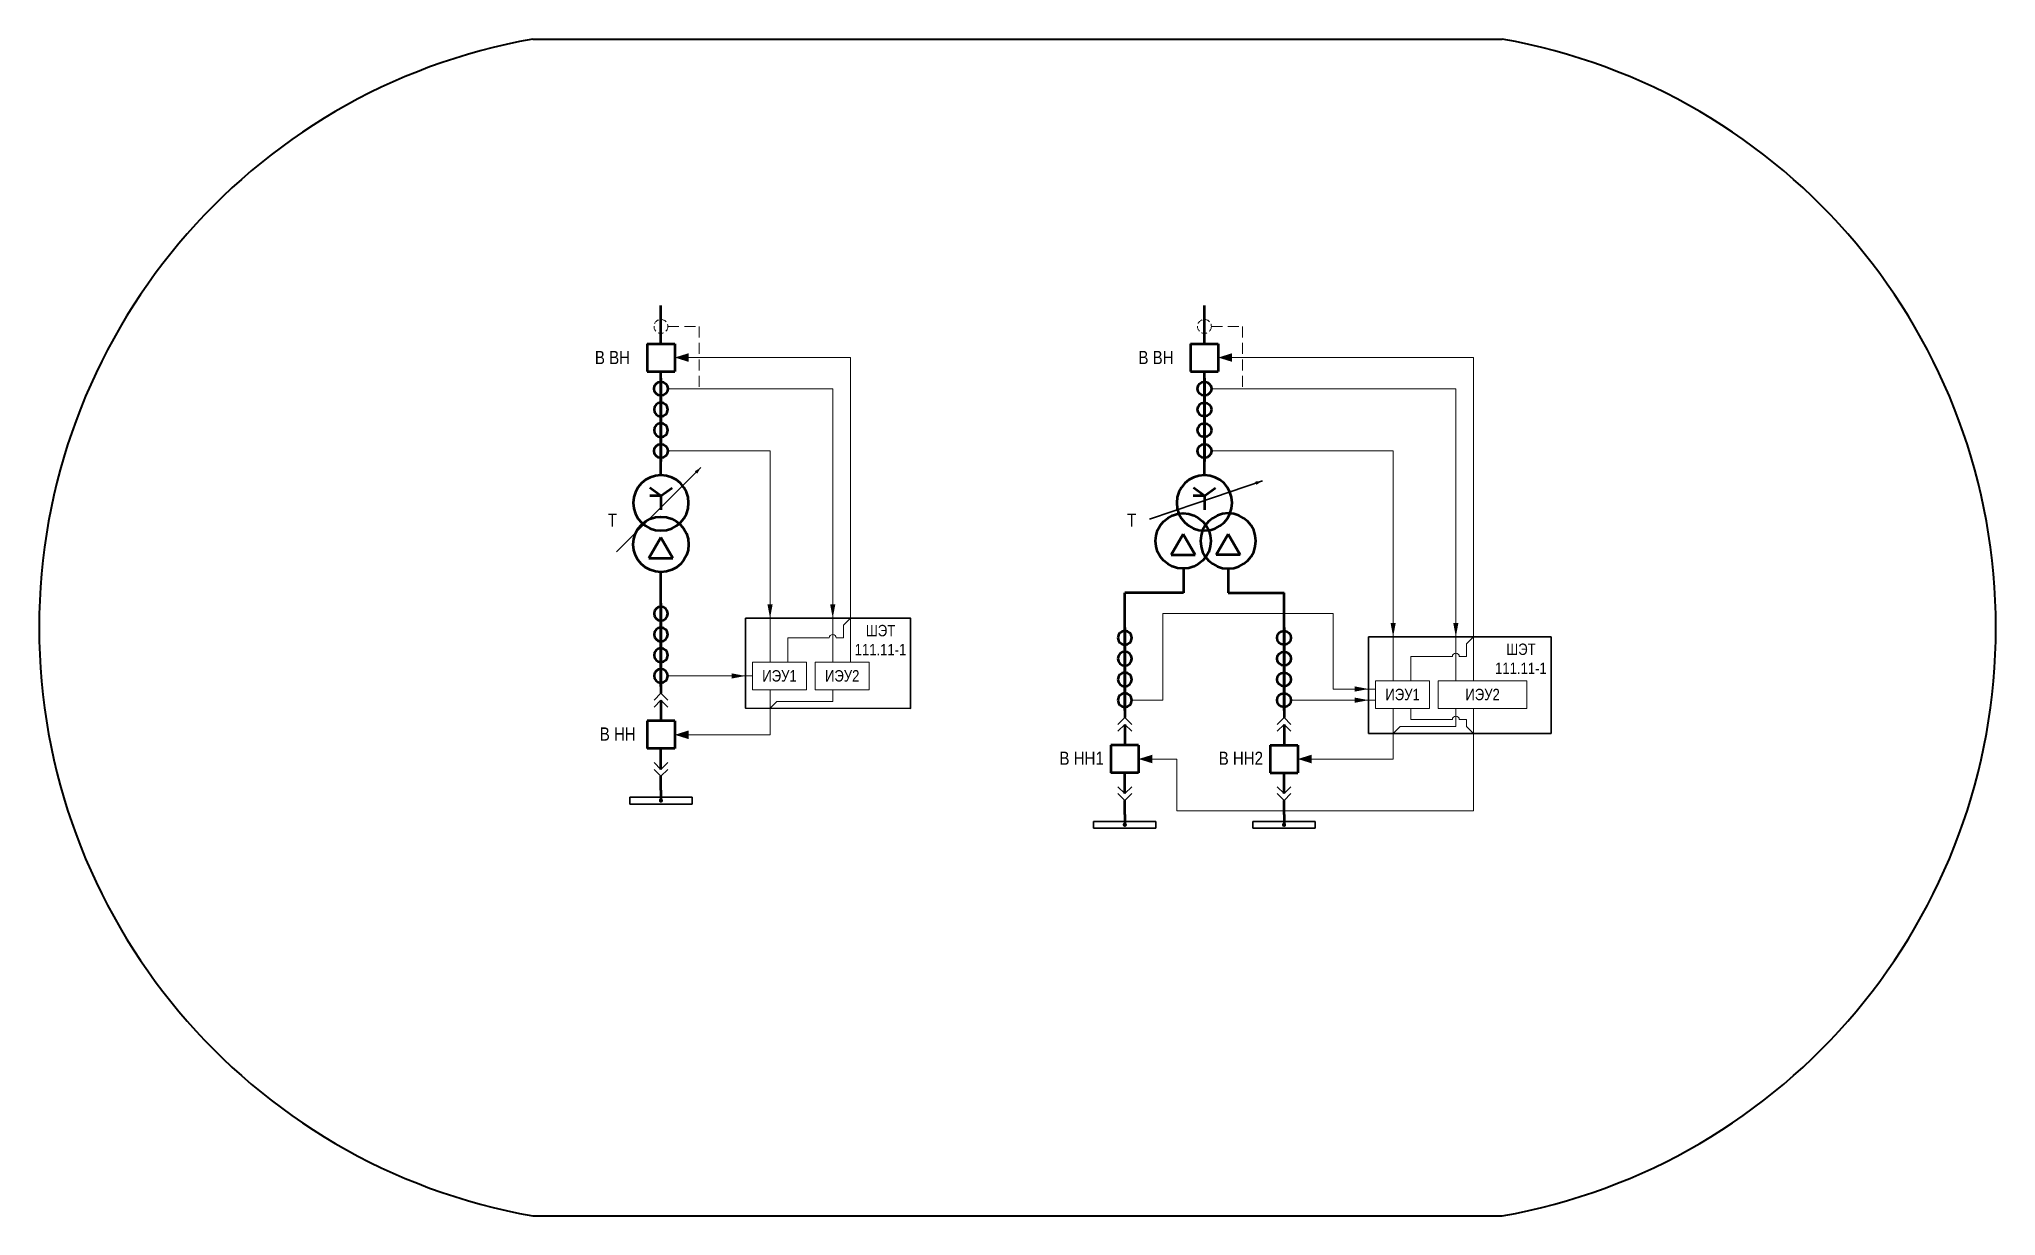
# Model space of a CAD drawing. Header units: millimetres. Extents: x 2179 to 12176, y -20554 to -12004.
# Drawn here: x 10125 to 10690, y -16272 to -15932 of the extents above; entities that cross this region are included whole.
import ezdxf
from ezdxf.enums import TextEntityAlignment as Align

# ---------------------------------------------------------------- set-up
doc = ezdxf.new("R2010")
doc.units = ezdxf.units.MM
doc.linetypes.add('штриховая2', pattern=[9.525, 6.35, -3.175])
for name, color, linetype, lineweight in [('Основная', 7, 'Continuous', 30), ('Толстая', 7, 'Continuous', 53), ('Тонкая', 7, 'Continuous', 13), ('Штриховая', 7, 'штриховая2', 20)]:
    doc.layers.add(name, color=color, linetype=linetype, lineweight=lineweight)
doc.layers.add('Рамка внешняя', color=8, linetype='Continuous', lineweight=40, plot=False)
doc.styles.add('Narrow', font='ARIALN.TTF')
doc.styles.add('Вывод', font='tahoma.ttf', dxfattribs={"height": 2.5})
doc.styles.add('Компонент', font='ARIALN.TTF', dxfattribs={"height": 3.5})

msp = doc.modelspace()

# ---------------------------------------------------------------- texts
at = {"layer": 'Основная', "attachment_point": 5, "style": 'Narrow'}
for s, insert, char_height, width in [('\\pi-11.4,l11.4,t11.4;В ВН', (10290.37, -16024), 3.8, 53.3807), ('\\pi-11.4,l11.4,t11.4;В ВН', (10447.37, -16024), 3.8, 53.3807), ('\\pi-11.4,l11.4,t11.4;Т', (10290.37, -16071), 3.8, 53.3807), ('\\pi-11.4,l11.4,t11.4;Т', (10440.37, -16071), 3.8, 53.3807), ('ШЭТ 111.11-1', (10367.8, -16105.65), 3.3, 17.4226), ('ШЭТ 111.11-1', (10552.8, -16111.04), 3.3, 17.4226), ('ИЭУ1', (10338.62, -16116), 3.3, 15.6296), ('ИЭУ2', (10356.73, -16116), 3.3, 15.6296), ('ИЭУ1', (10518.62, -16121.39), 3.3, 15.6296), ('ИЭУ2', (10541.73, -16121.39), 3.3, 25.6296), ('\\pi-11.4,l11.4,t11.4;В НН', (10291.89, -16132.78), 3.8, 53.3807), ('\\pi-11.4,l11.4,t11.4;В НН1', (10425.89, -16139.78), 3.8, 53.3807), ('\\pi-11.4,l11.4,t11.4;В НН2', (10471.89, -16139.78), 3.8, 53.3807)]:
    msp.add_mtext(s, dxfattribs=dict(at, insert=insert, char_height=char_height, width=width))

# ---------------------------------------------------------------- blocks, each defined once
blk = doc.blocks.new('*U165')
at = {"layer": 'Основная', "ltscale": 0.25}
for p, q in [((2, 2), (0, 0)), ((0, 0), (2, -2))]:
    blk.add_line(p, q, dxfattribs=at)
blk = doc.blocks.new('*U68')
at = {"color": 0}
for p, q in [((0, 6), (0, 2)), ((0, 0), (0, -6))]:
    blk.add_line(p, q, dxfattribs=at)
at = {"color": 0, "ltscale": 0.25, "xscale": -1, "rotation": 90}
for p in [(0, 2), (0, 0)]:
    blk.add_blockref('*U165', p, dxfattribs=at)
at = {"layer": 'Основная'}
for tag, height, style, p in [('ОУ2', 3.5, 'Компонент', (-5, 6)), ('В2', 2.5, 'Вывод', (3, 6)), ('ОУ1', 3.5, 'Компонент', (-5, -6)), ('В1', 2.5, 'Вывод', (3, -6))]:
    blk.add_attdef(tag, text='', height=height, dxfattribs=dict(at, style=style)).set_placement(p, align=Align.MIDDLE_CENTER)
blk = doc.blocks.new('*U66')
at = {"color": 0}
for p, q in [((0, 0), (-8, 0)), ((-8, -8), (-8, 0)), ((0, -8), (0, 0)), ((0, -8), (-8, -8))]:
    blk.add_line(p, q, dxfattribs=at)
at = {"layer": 'Основная', "style": 'Компонент'}
blk.add_attdef('ОУ', text='', height=3.5, dxfattribs=at).set_placement((-15, -3), align=Align.MIDDLE_CENTER)
blk = doc.blocks.new('*U67')
at = {"color": 0}
for p, q in [((0, 0), (0, 6)), ((0, -6), (0, -2))]:
    blk.add_line(p, q, dxfattribs=at)
at = {"color": 0, "ltscale": 0.25, "rotation": 89.99999999999999}
for p in [(0, 0), (0, -2)]:
    blk.add_blockref('*U165', p, dxfattribs=at)
at = {"layer": 'Основная'}
for tag, height, style, p in [('ОУ1', 3.5, 'Компонент', (-5, 6)), ('В1', 2.5, 'Вывод', (3, 6)), ('ОУ2', 3.5, 'Компонент', (-5, -6)), ('В2', 2.5, 'Вывод', (3, -6))]:
    blk.add_attdef(tag, text='', height=height, dxfattribs=dict(at, style=style)).set_placement(p, align=Align.MIDDLE_CENTER)
blk = doc.blocks.new('*U69')
at = {"ltscale": 0.25}
blk.add_circle((0, 0), 2, dxfattribs=at)
at = {"layer": 'Основная', "color": 0, "lineweight": -2}
blk.add_line((0, -3), (0, 3), dxfattribs=at)
at = {"layer": 'Основная', "style": 'Компонент'}
blk.add_attdef('ОУ', text='', height=3.5, dxfattribs=at).set_placement((-6, 0), align=Align.MIDDLE_CENTER)
blk = doc.blocks.new('*U135')
at = {"ltscale": 0.25}
blk.add_circle((0, 0), 2, dxfattribs=at)
at = {"layer": 'Основная', "color": 0, "lineweight": -2}
blk.add_line((0, -3), (0, 3), dxfattribs=at)
at = {"layer": 'Основная', "style": 'Компонент'}
blk.add_attdef('ОУ', text='', height=3.5, dxfattribs=at).set_placement((-6, 0), align=Align.MIDDLE_CENTER)
blk = doc.blocks.new('*U80')
at = {"ltscale": 0.25}
for p, q in [((-3.46, -4), (0, 2)), ((0, 2), (3.46, -4)), ((-3.46, -4), (3.46, -4))]:
    blk.add_line(p, q, dxfattribs=at)
blk.add_circle((0, 0), 8, dxfattribs=at)
at = {"layer": 'Основная', "style": 'Компонент'}
blk.add_attdef('ОУ', text='', height=3.5, dxfattribs=at).set_placement((17, 0), align=Align.MIDDLE_CENTER)
blk = doc.blocks.new('*U78')
at = {"ltscale": 0.25}
for p, q in [((0, 0), (-20, 0)), ((14.44, 0), (0, 0))]:
    blk.add_line(p, q, dxfattribs=at)
blk.add_lwpolyline([(-18, 0, 1, 0, 0), (-20, 0, 0, 0, 0)], format="xyseb", dxfattribs=at)
at = {"layer": 'Основная', "style": 'Вывод'}
blk.add_attdef('ОС', text='', height=2.5, dxfattribs=at).set_placement((3, 2), align=Align.MIDDLE_CENTER)
blk = doc.blocks.new('*U79')
at = {"ltscale": 0.25}
for q in [(-3.2, 4.4), (3.2, 4.4), (0, -2), (3.21, 2)]:
    blk.add_line((0, 2), q, dxfattribs=at)
blk.add_circle((0, 0), 8, dxfattribs=at)
at = {"layer": 'Основная', "style": 'Компонент'}
blk.add_attdef('ОУ', text='', height=3.5, dxfattribs=at).set_placement((-17, 0), align=Align.MIDDLE_CENTER)
blk = doc.blocks.new('*U164')
at = {"color": 0, "lineweight": -2}
for p, q in [((0, 0), (18, 0)), ((0, -2), (0, 0)), ((18, -2), (18, 0)), ((0, -2), (18, -2))]:
    blk.add_line(p, q, dxfattribs=at)
at = {"layer": 'Основная', "style": 'Компонент'}
blk.add_attdef('ОШ', text='', height=3.5, dxfattribs=at).set_placement((6, 4), align=Align.MIDDLE_CENTER)

# ---------------------------------------------------------------- linework, layer by layer
at = {"layer": 'Основная'}
for points in [[(10328.8, -16099.3), (10376.51, -16099.32), (10376.51, -16125.37), (10328.8, -16125.34)], [(10508.8, -16104.68), (10561.51, -16104.71), (10561.51, -16132.62), (10508.8, -16132.6)]]:
    msp.add_lwpolyline(points, close=True, dxfattribs=at)
at = {"layer": 'Основная', "ltscale": 0.25, "const_width": 0.6}
for points in [[(10304.07, -16152, -1), (10304.67, -16152, -1)], [(10304.07, -16152.01, 1), (10304.67, -16152.01, 1)], [(10438.07, -16159, -1), (10438.67, -16159, -1)], [(10438.07, -16159.01, 1), (10438.67, -16159.01, 1)], [(10484.67, -16159, 1), (10484.07, -16159, 1)], [(10484.67, -16159.01, -1), (10484.07, -16159.01, -1)]]:
    msp.add_lwpolyline(points, format="xyb", close=True, dxfattribs=at)
at = {"layer": 'Рамка внешняя'}
for p, q in [((10267.37, -15932), (10547.37, -15932)), ((10267.37, -16272), (10547.37, -16272))]:
    msp.add_line(p, q, dxfattribs=at)
for centre, start, end in [((10297.37, -16102), 100.008, 259.992), ((10517.37, -16102), 280.008, 79.992)]:
    msp.add_arc(centre, 172.63, start, end, dxfattribs=at)
at = {"layer": 'Толстая'}
for p, q in [((10304.37, -16020), (10304.37, -16009)), ((10461.37, -16020), (10461.37, -16009)), ((10455.36, -16085), (10455.36, -16092)), ((10468.23, -16085), (10468.23, -16092)), ((10455.36, -16092), (10438.37, -16092)), ((10468.23, -16092), (10484.37, -16092))]:
    msp.add_line(p, q, dxfattribs=at)
for points in [[(10304.37, -16058), (10304.37, -16028)], [(10461.37, -16058), (10461.37, -16028)], [(10304.37, -16119), (10304.37, -16086)], [(10438.37, -16126), (10438.37, -16092)], [(10484.37, -16126), (10484.37, -16092)], [(10304.37, -16149), (10304.37, -16152)], [(10438.37, -16156), (10438.37, -16159)], [(10484.37, -16156), (10484.37, -16159)]]:
    msp.add_lwpolyline(points, dxfattribs=at)
at = {"layer": 'Тонкая'}
for p, q in [((10308.37, -16024), (10359.09, -16024)), ((10359.09, -16024), (10359.09, -16112)), ((10465.37, -16024), (10539.09, -16024)), ((10539.09, -16024), (10539.09, -16117.39)), ((10306.37, -16033), (10354, -16033)), ((10354, -16033), (10354, -16112)), ((10463.37, -16033), (10534, -16033)), ((10534, -16033), (10534, -16117.39)), ((10306.37, -16051), (10335.89, -16051)), ((10335.89, -16051), (10335.89, -16112)), ((10463.37, -16051), (10515.89, -16051)), ((10515.89, -16051), (10515.89, -16117.39)), ((10449.37, -16123), (10449.37, -16098)), ((10498.59, -16098), (10498.59, -16119.77)), ((10357.09, -16101.3), (10359.09, -16099.3)), ((10357.09, -16101.3), (10357.09, -16105)), ((10340.98, -16105), (10340.98, -16112)), ((10340.98, -16105), (10353, -16105)), ((10355, -16105), (10357.09, -16105)), ((10537.09, -16106.68), (10539.09, -16104.68)), ((10537.09, -16106.68), (10537.09, -16110.39)), ((10520.98, -16110.39), (10520.98, -16117.39)), ((10520.98, -16110.39), (10533, -16110.39)), ((10535, -16110.39), (10537.09, -16110.39)), ((10335.89, -16120), (10335.89, -16133)), ((10354, -16120), (10354, -16123.34)), ((10335.89, -16125.34), (10337.89, -16123.34)), ((10337.89, -16123.34), (10354, -16123.34)), ((10440.37, -16123), (10449.37, -16123)), ((10486.37, -16123), (10495.37, -16123)), ((10515.89, -16125.39), (10515.89, -16138.39)), ((10520.98, -16125.39), (10520.98, -16128.59)), ((10534, -16125.39), (10534, -16130.6)), ((10539.09, -16125.39), (10539.09, -16155)), ((10515.89, -16132.6), (10517.89, -16130.6)), ((10517.89, -16130.6), (10534, -16130.6)), ((10520.98, -16128.59), (10533, -16128.59)), ((10535, -16128.59), (10537.09, -16128.59)), ((10537.09, -16128.59), (10537.09, -16130.61)), ((10539.09, -16132.61), (10537.09, -16130.61)), ((10442.37, -16140), (10453.37, -16140)), ((10453.37, -16140), (10453.37, -16155)), ((10453.37, -16155), (10539.08, -16155))]:
    msp.add_line(p, q, dxfattribs=at)
for points in [[(10308.37, -16024, 0, 2.5, 0), (10312.37, -16024, 0, 0, 0)], [(10465.37, -16024, 0, 2.5, 0), (10469.37, -16024, 0, 0, 0)], [(10308.37, -16133, 0, 2.5, 0), (10312.37, -16133, 0, 0, 0)], [(10442.37, -16140, 0, 2.5, 0), (10446.37, -16140, 0, 0, 0)], [(10488.37, -16140, 0, 2.5, 0), (10492.37, -16140, 0, 0, 0)]]:
    msp.add_lwpolyline(points, format="xyseb", dxfattribs=at)
at = {"layer": 'Тонкая', "ltscale": 0.3}
for points in [[(10335.89, -16099.3, 0, 1.5, 0), (10335.89, -16095.3, 0, 0, 0)], [(10354, -16099.3, 0, 1.5, 0), (10354, -16095.3, 0, 0, 0)], [(10515.89, -16104.68, 0, 1.5, 0), (10515.89, -16100.68, 0, 0, 0)], [(10534, -16104.68, 0, 1.5, 0), (10534, -16100.68, 0, 0, 0)], [(10328.8, -16116, 0, 1.5, 0), (10324.8, -16116, 0, 0, 0)], [(10508.8, -16119.77, 0, 1.5, 0), (10504.8, -16119.77, 0, 0, 0)], [(10508.8, -16123, 0, 1.5, 0), (10504.8, -16123, 0, 0, 0)]]:
    msp.add_lwpolyline(points, format="xyseb", dxfattribs=at)
at = {"layer": 'Тонкая'}
for points in [[(10449.37, -16098), (10498.59, -16098)], [(10306.37, -16116), (10330.8, -16116)], [(10498.59, -16119.77), (10510.8, -16119.77)], [(10335.89, -16122), (10335.89, -16133), (10308.37, -16133)], [(10486.37, -16123), (10510.8, -16123)], [(10515.89, -16127.39), (10515.89, -16140), (10488.37, -16140)]]:
    msp.add_lwpolyline(points, dxfattribs=at)
for points in [[(10330.8, -16112), (10346.43, -16112), (10346.43, -16120), (10330.8, -16120)], [(10348.91, -16112), (10364.54, -16112), (10364.54, -16120), (10348.91, -16120)], [(10510.8, -16117.39), (10526.43, -16117.39), (10526.43, -16125.39), (10510.8, -16125.39)], [(10528.91, -16117.39), (10554.54, -16117.39), (10554.54, -16125.39), (10528.91, -16125.39)]]:
    msp.add_lwpolyline(points, close=True, dxfattribs=at)
for centre in [(10354, -16105), (10534, -16110.39), (10534, -16128.59)]:
    msp.add_arc(centre, 1, 0, 180, dxfattribs=at)
at = {"layer": 'Штриховая', "linetype": 'штриховая2', "ltscale": 0.5}
for p, q in [((10306.37, -16015), (10315.37, -16015)), ((10315.37, -16015), (10315.37, -16033)), ((10463.37, -16015), (10472.37, -16015)), ((10472.37, -16015), (10472.37, -16033))]:
    msp.add_line(p, q, dxfattribs=at)

# ---------------------------------------------------------------- block references
at = {"layer": 'Основная', "ltscale": 0.25}
for p, rotation in [((10301.74, -16069.95), 224.9999999999999), ((10459.17, -16066.09), 198.7392877131279)]:
    msp.add_blockref('*U78', p, dxfattribs=dict(at, rotation=rotation))
at = {"layer": 'Основная', "ltscale": 0.25, "xscale": -1}
for p in [(10313.37, -16151.01), (10447.37, -16158.01), (10493.37, -16158.01)]:
    msp.add_blockref('*U164', p, dxfattribs=at)
at = {"layer": 'Толстая', "ltscale": 0.25, "rotation": 180}
for name, p in [('*U66', (10300.37, -16028)), ('*U66', (10457.37, -16028)), ('*U69', (10304.37, -16033)), ('*U69', (10461.37, -16033)), ('*U69', (10461.37, -16039)), ('*U69', (10461.37, -16045)), ('*U69', (10304.37, -16051)), ('*U69', (10461.37, -16051)), ('*U135', (10484.37, -16105)), ('*U135', (10484.37, -16111)), ('*U69', (10484.37, -16117)), ('*U69', (10484.37, -16123)), ('*U67', (10484.37, -16130)), ('*U66', (10480.37, -16144)), ('*U68', (10484.37, -16150))]:
    msp.add_blockref(name, p, dxfattribs=at)
at = {"layer": 'Толстая', "ltscale": 0.25, "xscale": -1, "rotation": 180}
for name, p in [('*U135', (10304.37, -16039)), ('*U69', (10304.37, -16045)), ('*U135', (10304.37, -16098)), ('*U135', (10304.37, -16104)), ('*U135', (10438.37, -16105)), ('*U69', (10304.37, -16110)), ('*U135', (10438.37, -16111)), ('*U69', (10304.37, -16116)), ('*U69', (10438.37, -16117)), ('*U67', (10304.37, -16123)), ('*U69', (10438.37, -16123)), ('*U67', (10438.37, -16130)), ('*U66', (10308.37, -16137)), ('*U68', (10304.37, -16143)), ('*U66', (10442.37, -16144)), ('*U68', (10438.37, -16150))]:
    msp.add_blockref(name, p, dxfattribs=at)
at = {"layer": 'Толстая', "ltscale": 0.35, "xscale": -1}
for name, p in [('*U79', (10304.37, -16066)), ('*U79', (10461.37, -16066)), ('*U80', (10468.23, -16077))]:
    msp.add_blockref(name, p, dxfattribs=at)
at = {"layer": 'Толстая', "ltscale": 0.35}
for p in [(10304.37, -16078), (10455.23, -16077)]:
    msp.add_blockref('*U80', p, dxfattribs=at)
at = {"layer": 'Штриховая', "ltscale": 0.25, "rotation": 180}
for p in [(10304.37, -16015), (10461.37, -16015)]:
    msp.add_blockref('*U69', p, dxfattribs=at)

msp.set_redraw_order([(e.dxf.handle, doc.entitydb.next_handle()) for e in msp.query("TEXT MTEXT ATTDEF DIMENSION ARC_DIMENSION")])  # texts and dimensions are drawn at this point

doc.saveas('drawing.dxf')
